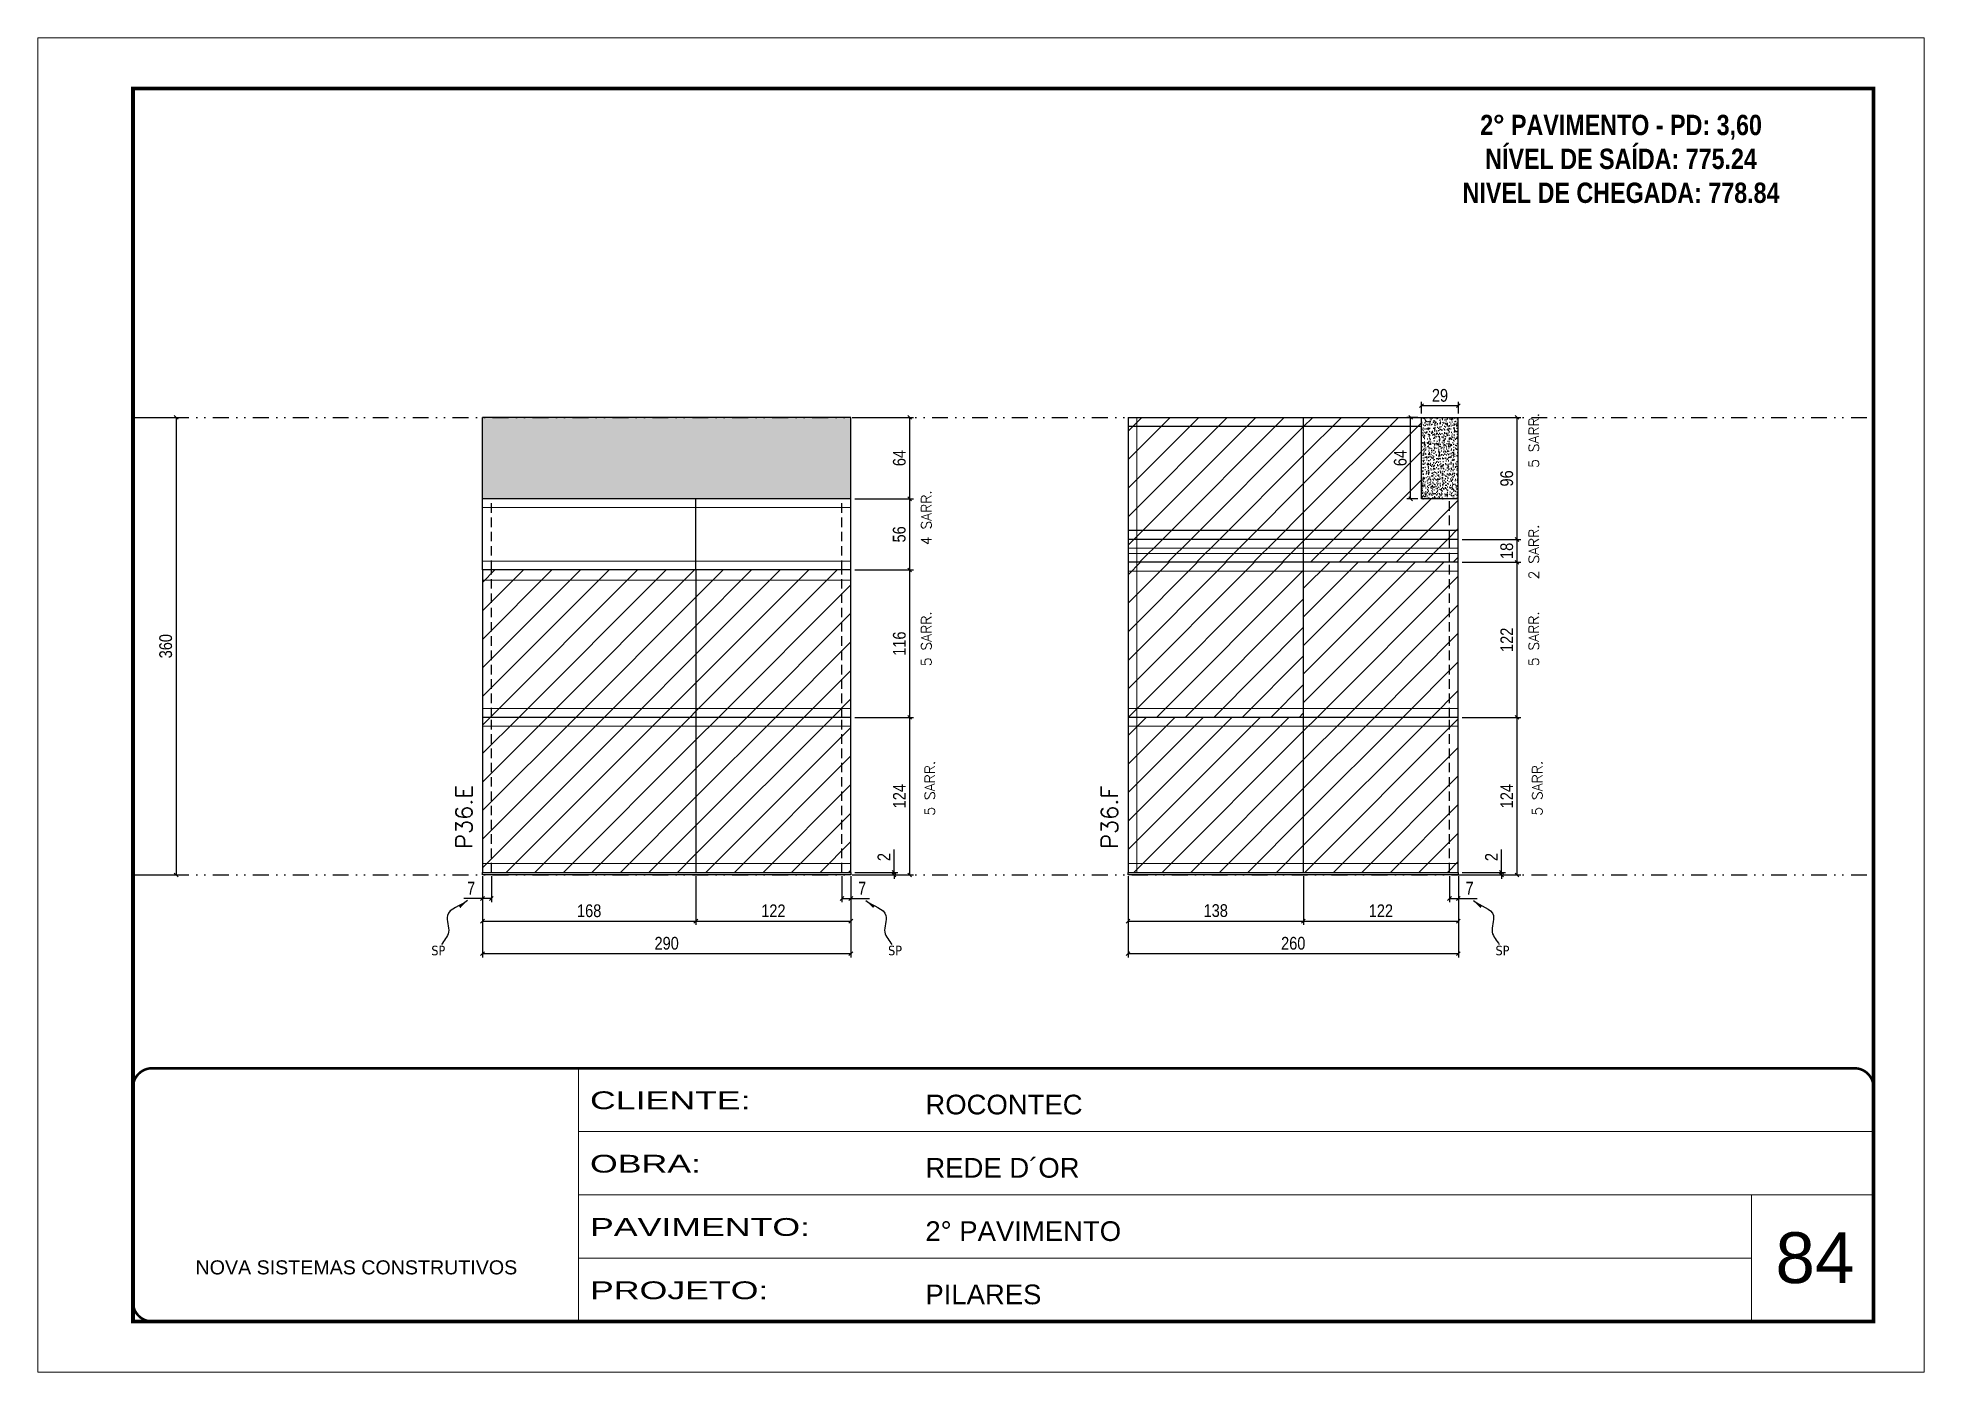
# Model space of a CAD drawing. Extents: x 2949 to 9203, y -16089 to 12527.
# Drawn here: x 7718 to 9203, y -11495 to -10445 of the extents above; entities that cross this region are included whole.
import ezdxf

# ---------------------------------------------------------------- set-up
doc = ezdxf.new("R2010")
doc.units = 0
for name, pattern in [('CONTINUO', [0]), ('DASHED', [0.75, 0.5, -0.25]), ('DIVIDE2', [0.625, 0.25, -0.125, 0, -0.125, 0, -0.125]), ('HIDDEN', [0.375, 0.25, -0.125])]:
    doc.linetypes.add(name, pattern=pattern)
for name, color, linetype, lineweight in [('CARIMBO', 255, 'Continuous', 9), ('Folhas', 255, 'Continuous', 9), ('Hachura', 251, 'Continuous', 9), ('Sarr 2.2x7', 40, 'Continuous', 9), ('SARRAFO DE PRESSAO', 251, 'DASHED', 9), ('Texto Seção', 7, 'Continuous', 15)]:
    doc.layers.add(name, color=color, linetype=linetype, lineweight=lineweight)
for name, color, linetype in [('COTA', 241, 'Continuous'), ('NOMENCLATURA', 7, 'Continuous'), ('Nível', 160, 'Continuous'), ('Painéis', 200, 'Continuous'), ('SARR_2.2x7', 40, 'Continuous'), ('Sarrafo de Pressão', 42, 'HIDDEN'), ('texto', 7, 'Continuous')]:
    doc.layers.add(name, color=color, linetype=linetype)
doc.styles.add('ARIAL', font='arial.ttf')
doc.styles.add('COTA TECNICA', font='techl___.ttf', dxfattribs={"height": 10})
doc.styles.add('COTA TECNICA-50', font='techl___.ttf', dxfattribs={"height": 10})
doc.styles.add('REGUA-120', font='ROMANS.shx', dxfattribs={"height": 15})
doc.styles.add('ROMANC', font='techb___.ttf', dxfattribs={"height": 2.5})
doc.styles.add('ROMANS', font='romans.shx')
doc.styles.get("Standard").update_dxf_attribs({"font": 'arial.ttf'})
doc.styles.add('Tecnologia', font='')
doc.styles.get('Tecnologia').set_extended_font_data('Forgotten Futurist')
doc.dimstyles.new('COTA PAINEL-50', dxfattribs={"dimtxt": 10, "dimasz": 3, "dimexe": 3, "dimexo": 3, "dimgap": 3, "dimtad": 1, "dimdec": 1, "dimzin": 12, "dimdsep": 46, "dimtxsty": 'COTA TECNICA-50', "dimblk1": 'OBLIQUE', "dimblk2": 'OBLIQUE', "dimsah": 1, "dimcen": 0.9, "dimclrd": 4, "dimclre": 4, "dimclrt": 240, "dimadec": 1, "dimazin": 3, "dimtfac": 1, "dimtdec": 1, "dimtmove": 0, "dimatfit": 3, "dimfxl": 1, "dimtolj": 1, "dimtzin": 12, "dimarcsym": 0})
doc.dimstyles.new('PAINEL', dxfattribs={"dimtxt": 10, "dimasz": 3, "dimexe": 3, "dimexo": 3, "dimgap": 3, "dimtad": 1, "dimdec": 1, "dimzin": 12, "dimdsep": 46, "dimtxsty": 'COTA TECNICA', "dimblk1": 'OBLIQUE', "dimblk2": 'OBLIQUE', "dimsah": 1, "dimcen": 0.9, "dimclrd": 4, "dimclre": 4, "dimclrt": 240, "dimadec": 1, "dimazin": 3, "dimtfac": 1, "dimtdec": 1, "dimtmove": 0, "dimatfit": 3, "dimfxl": 1, "dimtolj": 1, "dimtzin": 12, "dimarcsym": 0})
doc.dimstyles.get("Standard").update_dxf_attribs({"dimtxt": 0.18, "dimasz": 0.18, "dimexe": 0.18, "dimexo": 0.0625, "dimgap": 0.09, "dimtad": 0, "dimtih": 1, "dimtoh": 1, "dimdec": 4, "dimzin": 0, "dimdsep": 46, "dimtxsty": 'Standard', "dimcen": 0.09, "dimadec": 0, "dimazin": 0, "dimtfac": 1, "dimtdec": 4, "dimtofl": 0, "dimtmove": 0, "dimatfit": 3, "dimfxl": 1, "dimtolj": 1, "dimtzin": 0, "dimarcsym": 0})
pattern_1 = [(45, (-121303.467, -37644.947), (-11.2253202, 11.2253202), [])]

msp = doc.modelspace()

# ---------------------------------------------------------------- texts
at = {"layer": 'CARIMBO', "style": 'ARIAL'}
msp.add_text('84', height=40, dxfattribs=at).set_placement((9085.39, -11424.62))
at = {"layer": 'NOMENCLATURA', "color": 2, "insert": (8963.86, -10478.71), "char_height": 16, "attachment_point": 2, "style": 'ROMANC'}
msp.add_mtext_dynamic_manual_height_columns('\\P2° PAVIMENTO - PD: 3,60\\PNÍVEL DE SAÍDA: 775.24\\PNIVEL DE CHEGADA: 778.84', width=300.2766, gutter_width=1, heights=[0], dxfattribs=at)
at = {"layer": 'texto', "color": 0, "char_height": 7.5, "attachment_point": 5}
for insert in [(8032.84, -11162.98), (8392.39, -11162.98), (8870.54, -11162.98)]:
    msp.add_mtext('{\\fTahoma|b0|i0|c0|p34;\\C4;SP}', dxfattribs=dict(at, insert=insert))
at = {"layer": 'Texto Seção', "linetype": 'Continuous', "style": 'ROMANS'}
for s, p in [('5 SARR.', (8899.2, -10783.26)), ('4 SARR.', (8421.05, -10844.02)), ('2 SARR.', (8899.2, -10870.95)), ('5 SARR.', (8421.05, -10939.26)), ('5 SARR.', (8899.2, -10939.26)), ('5 SARR.', (8423.76, -11056.86)), ('5 SARR.', (8901.91, -11056.86))]:
    msp.add_text(s, height=8, rotation=90, dxfattribs=at).set_placement(p)
at = {"layer": 'Texto Seção', "char_height": 13, "width": 285.3299, "attachment_point": 7, "rotation": 90, "style": 'REGUA-120'}
for s, insert in [('P36.E', (8059.58, -11083.02)), ('P36.F', (8567.73, -11083.02))]:
    msp.add_mtext(s, dxfattribs=dict(at, insert=insert))

# ---------------------------------------------------------------- blocks, each defined once
blk = doc.blocks.new('9999999999')
at = {"color": 30, "linetype": 'CONTINUO'}
for p, q in [((98564.6, 34230.2), (98564.6, 34429.4)), ((98564.6, 34379.6), (99584, 34379.6)), ((98564.6, 34329.8), (99488, 34329.8)), ((99584, 34329.8), (99488, 34329.8)), ((99488, 34329.8), (99488, 34230.2)), ((98564.6, 34280), (99488, 34280))]:
    blk.add_line(p, q, dxfattribs=at)
at = {"color": 30, "linetype": 'CONTINUO', "const_width": 2}
blk.add_lwpolyline([(99584, 34230.2), (99584, 34414.4, 0.414214), (99569, 34429.4), (98229, 34429.4, 0.414214), (98214, 34414.4), (98214, 34245.2, 0.414214), (98229, 34230.2), (99584, 34230.2)], format="xyb", dxfattribs=at)
at = {"layer": 'Folhas'}
blk.add_lwpolyline([(98139, 34190.2), (99624, 34190.2), (99624, 35240.2), (98139, 35240.2)], close=True, dxfattribs=at)
at = {"layer": 'Folhas', "color": 30, "const_width": 3}
blk.add_lwpolyline([(98214, 34230.2), (99584, 34230.2), (99584, 35200.2), (98214, 35200.2)], close=True, dxfattribs=at)
at = {"color": 7, "linetype": 'Continuous', "ltscale": 5, "style": 'ARIAL'}
for s, height, p in [('ROCONTEC', 15.48, (98837.7, 34393.1)), ('REDE D´OR', 15.48, (98837.7, 34343.3)), ('2° PAVIMENTO', 15.483, (98837.7, 34293.5)), ('NOVA SISTEMAS CONSTRUTIVOS', 11.059, (98263.2, 34267.2)), ('PILARES', 15.48, (98837.7, 34243.7))]:
    blk.add_text(s, height=height, dxfattribs=at).set_placement(p)
at = {"layer": 'Folhas', "color": 7, "style": 'Tecnologia', "width": 1.5}
for s, p in [('CLIENTE:', (98573.7, 34397.2)), ('OBRA:', (98573.7, 34347.3)), ('PAVIMENTO:', (98573.7, 34297.5)), ('PROJETO:', (98573.7, 34247.7))]:
    blk.add_text(s, height=14, dxfattribs=at).set_placement(p)
blk = doc.blocks.new('_Oblique')
at = {"color": 0, "linetype": 'ByBlock', "lineweight": -2}
blk.add_line((-0.5, -0.5), (0.5, 0.5), dxfattribs=at)
blk = doc.blocks.new('*D2787')
at = {"layer": 'COTA', "color": 4, "linetype": 'ByBlock', "lineweight": -2, "transparency": 16777216}
for p, q in [((7795.5, -10743.5), (7829.5, -10743.5)), ((7826.5, -10743.5), (7826.5, -11103.5)), ((7795.5, -11103.5), (7829.5, -11103.5))]:
    blk.add_line(p, q, dxfattribs=at)
at = {"layer": 'Defpoints', "color": 0, "linetype": 'ByBlock', "transparency": 16777216}
for p in [(7792.5, -10743.5), (7792.5, -11103.5), (7826.5, -11103.5)]:
    blk.add_point(p, dxfattribs=at)
at = {"layer": 'COTA', "color": 4, "linetype": 'ByBlock', "lineweight": -2, "transparency": 16777216, "xscale": 3, "yscale": 3, "zscale": 3}
for p, rotation in [((7826.5, -10743.5), 90), ((7826.5, -11103.5), 270)]:
    blk.add_blockref('_Oblique', p, dxfattribs=dict(at, rotation=rotation))
at = {"layer": 'COTA', "color": 240, "linetype": 'ByBlock', "transparency": 16777216, "insert": (7818.3, -10923.5), "char_height": 10, "attachment_point": 5, "rotation": 90, "style": 'COTA TECNICA'}
blk.add_mtext('\\A1;360', dxfattribs=at)
blk = doc.blocks.new('*D2740')
at = {"layer": 'COTA', "color": 4, "lineweight": -2, "transparency": 16777216}
for p, q in [((8067.6, -11104.5), (8067.6, -11168.4)), ((8357.6, -11104.5), (8357.6, -11168.4)), ((8067.6, -11165.4), (8357.6, -11165.4))]:
    blk.add_line(p, q, dxfattribs=at)
at = {"layer": 'Defpoints', "color": 0, "transparency": 16777216}
for p in [(8067.6, -11101.5), (8357.6, -11101.5), (8357.6, -11165.4)]:
    blk.add_point(p, dxfattribs=at)
at = {"layer": 'COTA', "color": 4, "lineweight": -2, "transparency": 16777216, "xscale": 3, "yscale": 3, "zscale": 3, "rotation": 180}
blk.add_blockref('_Oblique', (8067.6, -11165.4), dxfattribs=at)
at = {"layer": 'COTA', "color": 4, "lineweight": -2, "transparency": 16777216, "xscale": 3, "yscale": 3, "zscale": 3}
blk.add_blockref('_Oblique', (8357.6, -11165.4), dxfattribs=at)
at = {"layer": 'COTA', "color": 240, "transparency": 16777216, "insert": (8212.6, -11157.3), "char_height": 10, "attachment_point": 5, "style": 'COTA TECNICA'}
blk.add_mtext('\\A1;290', dxfattribs=at)
blk = doc.blocks.new('*D2768')
at = {"layer": 'COTA', "color": 4, "lineweight": -2, "transparency": 16777216}
for p, q in [((8067.6, -11106.5), (8067.6, -11125)), ((8074.6, -11104.5), (8074.6, -11125)), ((8067.6, -11122), (8052.9, -11122)), ((8074.6, -11122), (8067.6, -11122))]:
    blk.add_line(p, q, dxfattribs=at)
at = {"layer": 'Defpoints', "color": 0, "transparency": 16777216}
for p in [(8067.6, -11103.5), (8074.6, -11101.5), (8067.6, -11122)]:
    blk.add_point(p, dxfattribs=at)
at = {"layer": 'COTA', "color": 4, "lineweight": -2, "transparency": 16777216, "xscale": 3, "yscale": 3, "zscale": 3, "rotation": 180}
blk.add_blockref('_Oblique', (8067.6, -11122), dxfattribs=at)
at = {"layer": 'COTA', "color": 4, "lineweight": -2, "transparency": 16777216, "xscale": 3, "yscale": 3, "zscale": 3}
blk.add_blockref('_Oblique', (8074.6, -11122), dxfattribs=at)
at = {"layer": 'COTA', "color": 240, "transparency": 16777216, "insert": (8058.7, -11113.9), "char_height": 10, "attachment_point": 5, "style": 'COTA TECNICA-50'}
blk.add_mtext('\\A1;7', dxfattribs=at)
blk = doc.blocks.new('*D2769')
at = {"layer": 'COTA', "color": 4, "lineweight": -2, "transparency": 16777216}
for p, q in [((8350.6, -11104.5), (8350.6, -11125)), ((8357.6, -11106.5), (8357.6, -11125)), ((8350.6, -11122), (8357.6, -11122)), ((8357.6, -11122), (8372.3, -11122))]:
    blk.add_line(p, q, dxfattribs=at)
at = {"layer": 'Defpoints', "color": 0, "transparency": 16777216}
for p in [(8350.6, -11101.5), (8357.6, -11103.5), (8357.6, -11122)]:
    blk.add_point(p, dxfattribs=at)
at = {"layer": 'COTA', "color": 4, "lineweight": -2, "transparency": 16777216, "xscale": 3, "yscale": 3, "zscale": 3, "rotation": 180}
blk.add_blockref('_Oblique', (8350.6, -11122), dxfattribs=at)
at = {"layer": 'COTA', "color": 4, "lineweight": -2, "transparency": 16777216, "xscale": 3, "yscale": 3, "zscale": 3}
blk.add_blockref('_Oblique', (8357.6, -11122), dxfattribs=at)
at = {"layer": 'COTA', "color": 240, "transparency": 16777216, "insert": (8366.5, -11113.9), "char_height": 10, "attachment_point": 5, "style": 'COTA TECNICA-50'}
blk.add_mtext('\\A1;7', dxfattribs=at)
blk = doc.blocks.new('*D2770')
at = {"layer": 'COTA', "color": 4, "lineweight": -2, "transparency": 16777216}
for p, q in [((8360.6, -10979.5), (8406.9, -10979.5)), ((8403.9, -11103.5), (8403.9, -10979.5)), ((8360.6, -11103.5), (8406.9, -11103.5))]:
    blk.add_line(p, q, dxfattribs=at)
at = {"layer": 'Defpoints', "color": 0, "transparency": 16777216}
for p in [(8357.6, -10979.5), (8403.9, -10979.5), (8357.6, -11103.5)]:
    blk.add_point(p, dxfattribs=at)
at = {"layer": 'COTA', "color": 4, "lineweight": -2, "transparency": 16777216, "xscale": 3, "yscale": 3, "zscale": 3}
for p, rotation in [((8403.9, -10979.5), 90), ((8403.9, -11103.5), 270)]:
    blk.add_blockref('_Oblique', p, dxfattribs=dict(at, rotation=rotation))
at = {"layer": 'COTA', "color": 240, "transparency": 16777216, "insert": (8395.8, -11041.5), "char_height": 10, "attachment_point": 5, "rotation": 90, "style": 'COTA TECNICA-50'}
blk.add_mtext('\\A1;124', dxfattribs=at)
blk = doc.blocks.new('*D2771')
at = {"layer": 'COTA', "color": 4, "lineweight": -2, "transparency": 16777216}
for p, q in [((8391.6, -11101.5), (8391.6, -11083.4)), ((8360.6, -11101.5), (8394.6, -11101.5)), ((8360.6, -11103.5), (8394.6, -11103.5)), ((8391.6, -11103.5), (8391.6, -11101.5)), ((8391.6, -11103.5), (8391.6, -11106.5))]:
    blk.add_line(p, q, dxfattribs=at)
at = {"layer": 'Defpoints', "color": 0, "transparency": 16777216}
for p in [(8357.6, -11101.5), (8357.6, -11103.5), (8391.6, -11103.5)]:
    blk.add_point(p, dxfattribs=at)
at = {"layer": 'COTA', "color": 4, "lineweight": -2, "transparency": 16777216, "xscale": 3, "yscale": 3, "zscale": 3}
for p, rotation in [((8391.6, -11101.5), 270), ((8391.6, -11103.5), 90)]:
    blk.add_blockref('_Oblique', p, dxfattribs=dict(at, rotation=rotation))
at = {"layer": 'COTA', "color": 240, "transparency": 16777216, "insert": (8383.6, -11089.4), "char_height": 10, "attachment_point": 5, "rotation": 90, "style": 'COTA TECNICA-50'}
blk.add_mtext('\\A1;2', dxfattribs=at)
blk = doc.blocks.new('*D2772')
at = {"layer": 'COTA', "color": 4, "linetype": 'ByBlock', "lineweight": -2, "transparency": 16777216}
for p, q in [((8360.6, -10863.5), (8406.9, -10863.5)), ((8403.9, -10979.5), (8403.9, -10863.5)), ((8360.6, -10979.5), (8406.9, -10979.5))]:
    blk.add_line(p, q, dxfattribs=at)
at = {"layer": 'Defpoints', "color": 0, "linetype": 'ByBlock', "transparency": 16777216}
for p in [(8357.6, -10863.5), (8403.9, -10863.5), (8357.6, -10979.5)]:
    blk.add_point(p, dxfattribs=at)
at = {"layer": 'COTA', "color": 4, "linetype": 'ByBlock', "lineweight": -2, "transparency": 16777216, "xscale": 3, "yscale": 3, "zscale": 3}
for p, rotation in [((8403.9, -10863.5), 90), ((8403.9, -10979.5), 270)]:
    blk.add_blockref('_Oblique', p, dxfattribs=dict(at, rotation=rotation))
at = {"layer": 'COTA', "color": 240, "linetype": 'ByBlock', "transparency": 16777216, "insert": (8395.8, -10921.5), "char_height": 10, "attachment_point": 5, "rotation": 90, "style": 'COTA TECNICA'}
blk.add_mtext('\\A1;116', dxfattribs=at)
blk = doc.blocks.new('*D2773')
at = {"layer": 'COTA', "color": 4, "linetype": 'ByBlock', "lineweight": -2, "transparency": 16777216}
for p, q in [((8067.6, -11104.5), (8067.6, -11142.8)), ((8235.6, -11104.5), (8235.6, -11142.8)), ((8067.6, -11139.8), (8235.6, -11139.8))]:
    blk.add_line(p, q, dxfattribs=at)
at = {"layer": 'Defpoints', "color": 0, "linetype": 'ByBlock', "transparency": 16777216}
for p in [(8067.6, -11101.5), (8235.6, -11101.5), (8235.6, -11139.8)]:
    blk.add_point(p, dxfattribs=at)
at = {"layer": 'COTA', "color": 4, "linetype": 'ByBlock', "lineweight": -2, "transparency": 16777216, "xscale": 3, "yscale": 3, "zscale": 3, "rotation": 180}
blk.add_blockref('_Oblique', (8067.6, -11139.8), dxfattribs=at)
at = {"layer": 'COTA', "color": 4, "linetype": 'ByBlock', "lineweight": -2, "transparency": 16777216, "xscale": 3, "yscale": 3, "zscale": 3}
blk.add_blockref('_Oblique', (8235.6, -11139.8), dxfattribs=at)
at = {"layer": 'COTA', "color": 240, "linetype": 'ByBlock', "transparency": 16777216, "insert": (8151.6, -11131.7), "char_height": 10, "attachment_point": 5, "style": 'COTA TECNICA'}
blk.add_mtext('\\A1;168', dxfattribs=at)
blk = doc.blocks.new('*D2821')
at = {"layer": 'COTA', "color": 4, "linetype": 'ByBlock', "lineweight": -2, "transparency": 16777216}
for p, q in [((8235.6, -11104.5), (8235.6, -11142.8)), ((8357.6, -11106.5), (8357.6, -11142.8)), ((8235.6, -11139.8), (8357.6, -11139.8))]:
    blk.add_line(p, q, dxfattribs=at)
at = {"layer": 'Defpoints', "color": 0, "linetype": 'ByBlock', "transparency": 16777216}
for p in [(8235.6, -11101.5), (8357.6, -11103.5), (8357.6, -11139.8)]:
    blk.add_point(p, dxfattribs=at)
at = {"layer": 'COTA', "color": 4, "linetype": 'ByBlock', "lineweight": -2, "transparency": 16777216, "xscale": 3, "yscale": 3, "zscale": 3, "rotation": 180}
blk.add_blockref('_Oblique', (8235.6, -11139.8), dxfattribs=at)
at = {"layer": 'COTA', "color": 4, "linetype": 'ByBlock', "lineweight": -2, "transparency": 16777216, "xscale": 3, "yscale": 3, "zscale": 3}
blk.add_blockref('_Oblique', (8357.6, -11139.8), dxfattribs=at)
at = {"layer": 'COTA', "color": 240, "linetype": 'ByBlock', "transparency": 16777216, "insert": (8296.6, -11131.7), "char_height": 10, "attachment_point": 5, "style": 'COTA TECNICA'}
blk.add_mtext('\\A1;122', dxfattribs=at)
blk = doc.blocks.new('*D2774')
at = {"layer": 'COTA', "color": 4, "lineweight": -2, "transparency": 16777216}
for p, q in [((8575.8, -11104.5), (8575.8, -11168.4)), ((8835.8, -11104.5), (8835.8, -11168.4)), ((8575.8, -11165.4), (8835.8, -11165.4))]:
    blk.add_line(p, q, dxfattribs=at)
at = {"layer": 'Defpoints', "color": 0, "transparency": 16777216}
for p in [(8575.8, -11101.5), (8835.8, -11101.5), (8835.8, -11165.4)]:
    blk.add_point(p, dxfattribs=at)
at = {"layer": 'COTA', "color": 4, "lineweight": -2, "transparency": 16777216, "xscale": 3, "yscale": 3, "zscale": 3, "rotation": 180}
blk.add_blockref('_Oblique', (8575.8, -11165.4), dxfattribs=at)
at = {"layer": 'COTA', "color": 4, "lineweight": -2, "transparency": 16777216, "xscale": 3, "yscale": 3, "zscale": 3}
blk.add_blockref('_Oblique', (8835.8, -11165.4), dxfattribs=at)
at = {"layer": 'COTA', "color": 240, "transparency": 16777216, "insert": (8705.8, -11157.3), "char_height": 10, "attachment_point": 5, "style": 'COTA TECNICA'}
blk.add_mtext('\\A1;260', dxfattribs=at)
blk = doc.blocks.new('*D2775')
at = {"layer": 'COTA', "color": 4, "lineweight": -2, "transparency": 16777216}
for p, q in [((8828.8, -11104.5), (8828.8, -11125)), ((8835.8, -11106.5), (8835.8, -11125)), ((8828.8, -11122), (8835.8, -11122)), ((8835.8, -11122), (8850.5, -11122))]:
    blk.add_line(p, q, dxfattribs=at)
at = {"layer": 'Defpoints', "color": 0, "transparency": 16777216}
for p in [(8828.8, -11101.5), (8835.8, -11103.5), (8835.8, -11122)]:
    blk.add_point(p, dxfattribs=at)
at = {"layer": 'COTA', "color": 4, "lineweight": -2, "transparency": 16777216, "xscale": 3, "yscale": 3, "zscale": 3, "rotation": 180}
blk.add_blockref('_Oblique', (8828.8, -11122), dxfattribs=at)
at = {"layer": 'COTA', "color": 4, "lineweight": -2, "transparency": 16777216, "xscale": 3, "yscale": 3, "zscale": 3}
blk.add_blockref('_Oblique', (8835.8, -11122), dxfattribs=at)
at = {"layer": 'COTA', "color": 240, "transparency": 16777216, "insert": (8844.6, -11113.9), "char_height": 10, "attachment_point": 5, "style": 'COTA TECNICA-50'}
blk.add_mtext('\\A1;7', dxfattribs=at)
blk = doc.blocks.new('*D2776')
at = {"layer": 'COTA', "color": 4, "lineweight": -2, "transparency": 16777216}
for p, q in [((8838.8, -10979.5), (8885, -10979.5)), ((8882, -11103.5), (8882, -10979.5)), ((8838.8, -11103.5), (8885, -11103.5))]:
    blk.add_line(p, q, dxfattribs=at)
at = {"layer": 'Defpoints', "color": 0, "transparency": 16777216}
for p in [(8835.8, -10979.5), (8882, -10979.5), (8835.8, -11103.5)]:
    blk.add_point(p, dxfattribs=at)
at = {"layer": 'COTA', "color": 4, "lineweight": -2, "transparency": 16777216, "xscale": 3, "yscale": 3, "zscale": 3}
for p, rotation in [((8882, -10979.5), 90), ((8882, -11103.5), 270)]:
    blk.add_blockref('_Oblique', p, dxfattribs=dict(at, rotation=rotation))
at = {"layer": 'COTA', "color": 240, "transparency": 16777216, "insert": (8873.9, -11041.5), "char_height": 10, "attachment_point": 5, "rotation": 90, "style": 'COTA TECNICA-50'}
blk.add_mtext('\\A1;124', dxfattribs=at)
blk = doc.blocks.new('*D2777')
at = {"layer": 'COTA', "color": 4, "lineweight": -2, "transparency": 16777216}
for p, q in [((8869.8, -11101.5), (8869.8, -11083.4)), ((8838.8, -11101.5), (8872.8, -11101.5)), ((8838.8, -11103.5), (8872.8, -11103.5)), ((8869.8, -11103.5), (8869.8, -11101.5)), ((8869.8, -11103.5), (8869.8, -11106.5))]:
    blk.add_line(p, q, dxfattribs=at)
at = {"layer": 'Defpoints', "color": 0, "transparency": 16777216}
for p in [(8835.8, -11101.5), (8835.8, -11103.5), (8869.8, -11103.5)]:
    blk.add_point(p, dxfattribs=at)
at = {"layer": 'COTA', "color": 4, "lineweight": -2, "transparency": 16777216, "xscale": 3, "yscale": 3, "zscale": 3}
for p, rotation in [((8869.8, -11101.5), 270), ((8869.8, -11103.5), 90)]:
    blk.add_blockref('_Oblique', p, dxfattribs=dict(at, rotation=rotation))
at = {"layer": 'COTA', "color": 240, "transparency": 16777216, "insert": (8861.8, -11089.4), "char_height": 10, "attachment_point": 5, "rotation": 90, "style": 'COTA TECNICA-50'}
blk.add_mtext('\\A1;2', dxfattribs=at)
blk = doc.blocks.new('*D2778')
at = {"layer": 'COTA', "color": 4, "linetype": 'ByBlock', "lineweight": -2, "transparency": 16777216}
for p, q in [((8838.8, -10857.5), (8885, -10857.5)), ((8882, -10979.5), (8882, -10857.5)), ((8838.8, -10979.5), (8885, -10979.5))]:
    blk.add_line(p, q, dxfattribs=at)
at = {"layer": 'Defpoints', "color": 0, "linetype": 'ByBlock', "transparency": 16777216}
for p in [(8835.8, -10857.5), (8882, -10857.5), (8835.8, -10979.5)]:
    blk.add_point(p, dxfattribs=at)
at = {"layer": 'COTA', "color": 4, "linetype": 'ByBlock', "lineweight": -2, "transparency": 16777216, "xscale": 3, "yscale": 3, "zscale": 3}
for p, rotation in [((8882, -10857.5), 90), ((8882, -10979.5), 270)]:
    blk.add_blockref('_Oblique', p, dxfattribs=dict(at, rotation=rotation))
at = {"layer": 'COTA', "color": 240, "linetype": 'ByBlock', "transparency": 16777216, "insert": (8873.9, -10918.5), "char_height": 10, "attachment_point": 5, "rotation": 90, "style": 'COTA TECNICA'}
blk.add_mtext('\\A1;122', dxfattribs=at)
blk = doc.blocks.new('*D2822')
at = {"layer": 'COTA', "color": 4, "linetype": 'ByBlock', "lineweight": -2, "transparency": 16777216}
for p, q in [((8575.8, -11104.5), (8575.8, -11142.8)), ((8713.8, -11104.5), (8713.8, -11142.8)), ((8575.8, -11139.8), (8713.8, -11139.8))]:
    blk.add_line(p, q, dxfattribs=at)
at = {"layer": 'Defpoints', "color": 0, "linetype": 'ByBlock', "transparency": 16777216}
for p in [(8575.8, -11101.5), (8713.8, -11101.5), (8713.8, -11139.8)]:
    blk.add_point(p, dxfattribs=at)
at = {"layer": 'COTA', "color": 4, "linetype": 'ByBlock', "lineweight": -2, "transparency": 16777216, "xscale": 3, "yscale": 3, "zscale": 3, "rotation": 180}
blk.add_blockref('_Oblique', (8575.8, -11139.8), dxfattribs=at)
at = {"layer": 'COTA', "color": 4, "linetype": 'ByBlock', "lineweight": -2, "transparency": 16777216, "xscale": 3, "yscale": 3, "zscale": 3}
blk.add_blockref('_Oblique', (8713.8, -11139.8), dxfattribs=at)
at = {"layer": 'COTA', "color": 240, "linetype": 'ByBlock', "transparency": 16777216, "insert": (8644.8, -11131.6), "char_height": 10, "attachment_point": 5, "style": 'COTA TECNICA'}
blk.add_mtext('\\A1;138', dxfattribs=at)
blk = doc.blocks.new('*D2823')
at = {"layer": 'COTA', "color": 4, "linetype": 'ByBlock', "lineweight": -2, "transparency": 16777216}
for p, q in [((8713.8, -11104.5), (8713.8, -11142.8)), ((8835.8, -11106.5), (8835.8, -11142.8)), ((8713.8, -11139.8), (8835.8, -11139.8))]:
    blk.add_line(p, q, dxfattribs=at)
at = {"layer": 'Defpoints', "color": 0, "linetype": 'ByBlock', "transparency": 16777216}
for p in [(8713.8, -11101.5), (8835.8, -11103.5), (8835.8, -11139.8)]:
    blk.add_point(p, dxfattribs=at)
at = {"layer": 'COTA', "color": 4, "linetype": 'ByBlock', "lineweight": -2, "transparency": 16777216, "xscale": 3, "yscale": 3, "zscale": 3, "rotation": 180}
blk.add_blockref('_Oblique', (8713.8, -11139.8), dxfattribs=at)
at = {"layer": 'COTA', "color": 4, "linetype": 'ByBlock', "lineweight": -2, "transparency": 16777216, "xscale": 3, "yscale": 3, "zscale": 3}
blk.add_blockref('_Oblique', (8835.8, -11139.8), dxfattribs=at)
at = {"layer": 'COTA', "color": 240, "linetype": 'ByBlock', "transparency": 16777216, "insert": (8774.8, -11131.7), "char_height": 10, "attachment_point": 5, "style": 'COTA TECNICA'}
blk.add_mtext('\\A1;122', dxfattribs=at)
blk = doc.blocks.new('*D2826')
at = {"layer": 'COTA', "color": 4, "linetype": 'ByBlock', "lineweight": -2, "transparency": 16777216}
for p, q in [((8838.8, -10743.5), (8885, -10743.5)), ((8882, -10839.5), (8882, -10743.5)), ((8838.8, -10839.5), (8885, -10839.5))]:
    blk.add_line(p, q, dxfattribs=at)
at = {"layer": 'Defpoints', "color": 0, "linetype": 'ByBlock', "transparency": 16777216}
for p in [(8835.8, -10743.5), (8882, -10743.5), (8835.8, -10839.5)]:
    blk.add_point(p, dxfattribs=at)
at = {"layer": 'COTA', "color": 4, "linetype": 'ByBlock', "lineweight": -2, "transparency": 16777216, "xscale": 3, "yscale": 3, "zscale": 3}
for p, rotation in [((8882, -10743.5), 90), ((8882, -10839.5), 270)]:
    blk.add_blockref('_Oblique', p, dxfattribs=dict(at, rotation=rotation))
at = {"layer": 'COTA', "color": 240, "linetype": 'ByBlock', "transparency": 16777216, "insert": (8873.9, -10791.5), "char_height": 10, "attachment_point": 5, "rotation": 90, "style": 'COTA TECNICA'}
blk.add_mtext('\\A1;96', dxfattribs=at)
blk = doc.blocks.new('*D2827')
at = {"layer": 'COTA', "color": 4, "linetype": 'ByBlock', "lineweight": -2, "transparency": 16777216}
for p, q in [((8803.8, -10743.5), (8795.2, -10743.5)), ((8798.2, -10807.5), (8798.2, -10743.5)), ((8803.8, -10807.5), (8795.2, -10807.5))]:
    blk.add_line(p, q, dxfattribs=at)
at = {"layer": 'Defpoints', "color": 0, "linetype": 'ByBlock', "transparency": 16777216}
for p in [(8798.2, -10743.5), (8806.8, -10743.5), (8806.8, -10807.5)]:
    blk.add_point(p, dxfattribs=at)
at = {"layer": 'COTA', "color": 4, "linetype": 'ByBlock', "lineweight": -2, "transparency": 16777216, "xscale": 3, "yscale": 3, "zscale": 3}
for p, rotation in [((8798.2, -10743.5), 90), ((8798.2, -10807.5), 270)]:
    blk.add_blockref('_Oblique', p, dxfattribs=dict(at, rotation=rotation))
at = {"layer": 'COTA', "color": 240, "linetype": 'ByBlock', "transparency": 16777216, "insert": (8790.1, -10775.5), "char_height": 10, "attachment_point": 5, "rotation": 90, "style": 'COTA TECNICA'}
blk.add_mtext('\\A1;64', dxfattribs=at)
blk = doc.blocks.new('*D2828')
at = {"layer": 'COTA', "color": 4, "linetype": 'ByBlock', "lineweight": -2, "transparency": 16777216}
for p, q in [((8806.8, -10740.5), (8806.8, -10731.3)), ((8835.8, -10734.3), (8806.8, -10734.3)), ((8835.8, -10740.5), (8835.8, -10731.3))]:
    blk.add_line(p, q, dxfattribs=at)
at = {"layer": 'Defpoints', "color": 0, "linetype": 'ByBlock', "transparency": 16777216}
for p in [(8806.8, -10734.3), (8806.8, -10743.5), (8835.8, -10743.5)]:
    blk.add_point(p, dxfattribs=at)
at = {"layer": 'COTA', "color": 4, "linetype": 'ByBlock', "lineweight": -2, "transparency": 16777216, "xscale": 3, "yscale": 3, "zscale": 3, "rotation": 180}
blk.add_blockref('_Oblique', (8806.8, -10734.3), dxfattribs=at)
at = {"layer": 'COTA', "color": 4, "linetype": 'ByBlock', "lineweight": -2, "transparency": 16777216, "xscale": 3, "yscale": 3, "zscale": 3}
blk.add_blockref('_Oblique', (8835.8, -10734.3), dxfattribs=at)
at = {"layer": 'COTA', "color": 240, "linetype": 'ByBlock', "transparency": 16777216, "insert": (8821.3, -10726.2), "char_height": 10, "attachment_point": 5, "style": 'COTA TECNICA'}
blk.add_mtext('\\A1;29', dxfattribs=at)
blk = doc.blocks.new('*D2831')
at = {"layer": 'COTA', "color": 4, "lineweight": -2, "transparency": 16777216}
for p, q in [((8360.6, -10807.5), (8406.9, -10807.5)), ((8403.9, -10863.5), (8403.9, -10807.5)), ((8360.6, -10863.5), (8406.9, -10863.5))]:
    blk.add_line(p, q, dxfattribs=at)
at = {"layer": 'Defpoints', "color": 0, "transparency": 16777216}
for p in [(8357.6, -10807.5), (8403.9, -10807.5), (8357.6, -10863.5)]:
    blk.add_point(p, dxfattribs=at)
at = {"layer": 'COTA', "color": 4, "lineweight": -2, "transparency": 16777216, "xscale": 3, "yscale": 3, "zscale": 3}
for p, rotation in [((8403.9, -10807.5), 90), ((8403.9, -10863.5), 270)]:
    blk.add_blockref('_Oblique', p, dxfattribs=dict(at, rotation=rotation))
at = {"layer": 'COTA', "color": 240, "transparency": 16777216, "insert": (8395.7, -10835.5), "char_height": 10, "attachment_point": 5, "rotation": 90, "style": 'COTA TECNICA'}
blk.add_mtext('\\A1;56', dxfattribs=at)
blk = doc.blocks.new('*D2832')
at = {"layer": 'COTA', "color": 4, "lineweight": -2, "transparency": 16777216}
for p, q in [((8360.6, -10743.5), (8406.9, -10743.5)), ((8403.9, -10807.5), (8403.9, -10743.5)), ((8360.6, -10807.5), (8406.9, -10807.5))]:
    blk.add_line(p, q, dxfattribs=at)
at = {"layer": 'Defpoints', "color": 0, "transparency": 16777216}
for p in [(8357.6, -10743.5), (8403.9, -10743.5), (8357.6, -10807.5)]:
    blk.add_point(p, dxfattribs=at)
at = {"layer": 'COTA', "color": 4, "lineweight": -2, "transparency": 16777216, "xscale": 3, "yscale": 3, "zscale": 3}
for p, rotation in [((8403.9, -10743.5), 90), ((8403.9, -10807.5), 270)]:
    blk.add_blockref('_Oblique', p, dxfattribs=dict(at, rotation=rotation))
at = {"layer": 'COTA', "color": 240, "transparency": 16777216, "insert": (8395.8, -10775.5), "char_height": 10, "attachment_point": 5, "rotation": 90, "style": 'COTA TECNICA'}
blk.add_mtext('\\A1;64', dxfattribs=at)
blk = doc.blocks.new('*D2829')
at = {"layer": 'COTA', "color": 4, "lineweight": -2, "transparency": 16777216}
for p, q in [((8838.8, -10839.5), (8885, -10839.5)), ((8882, -10857.5), (8882, -10839.5)), ((8838.8, -10857.5), (8885, -10857.5))]:
    blk.add_line(p, q, dxfattribs=at)
at = {"layer": 'Defpoints', "color": 0, "transparency": 16777216}
for p in [(8835.8, -10839.5), (8882, -10839.5), (8835.8, -10857.5)]:
    blk.add_point(p, dxfattribs=at)
at = {"layer": 'COTA', "color": 4, "lineweight": -2, "transparency": 16777216, "xscale": 3, "yscale": 3, "zscale": 3}
for p, rotation in [((8882, -10839.5), 90), ((8882, -10857.5), 270)]:
    blk.add_blockref('_Oblique', p, dxfattribs=dict(at, rotation=rotation))
at = {"layer": 'COTA', "color": 240, "transparency": 16777216, "insert": (8873.9, -10848.5), "char_height": 10, "attachment_point": 5, "rotation": 90, "style": 'COTA TECNICA'}
blk.add_mtext('\\A1;18', dxfattribs=at)

# ---------------------------------------------------------------- dimensions: what is measured, and where the dimension line sits
at = {"layer": 'COTA', "linetype": 'ByBlock'}
for base, p1, p2, picture, middle in [((8806.76, -10734.26), (8835.76, -10743.48), (8806.76, -10743.48), '*D2828', (8821.26, -10726.17)), ((8235.61, -11139.79), (8067.61, -11101.48), (8235.61, -11101.48), '*D2773', (8151.61, -11131.67)), ((8713.76, -11139.79), (8575.76, -11101.48), (8713.76, -11101.48), '*D2822', (8644.76, -11131.55))]:
    dim = msp.add_linear_dim(base=base, p1=p1, p2=p2, dimstyle='PAINEL', dxfattribs=at)
    dim.commit()
    dim.dimension.update_dxf_attribs({"geometry": picture, "text_midpoint": middle})
for base, p1, p2, picture, middle in [((7826.53, -11103.48), (7792.53, -10743.48), (7792.53, -11103.48), '*D2787', (7818.31, -10923.48)), ((8798.19, -10743.48), (8806.76, -10807.48), (8806.76, -10743.48), '*D2827', (8790.08, -10775.48)), ((8882, -10743.48), (8835.76, -10839.48), (8835.76, -10743.48), '*D2826', (8873.87, -10791.48)), ((8403.85, -10863.48), (8357.61, -10979.48), (8357.61, -10863.48), '*D2772', (8395.75, -10921.48)), ((8882, -10857.48), (8835.76, -10979.48), (8835.76, -10857.48), '*D2778', (8873.94, -10918.48))]:
    dim = msp.add_linear_dim(base=base, p1=p1, p2=p2, angle=90, dimstyle='PAINEL', dxfattribs=at)
    dim.commit()
    dim.dimension.update_dxf_attribs({"geometry": picture, "text_midpoint": middle})
at = {"layer": 'COTA'}
for base, p1, p2, angle, dimstyle, picture, middle in [((8403.85, -10743.48), (8357.61, -10807.48), (8357.61, -10743.48), 90, 'PAINEL', '*D2832', (8395.75, -10775.48)), ((8403.85, -10807.48), (8357.61, -10863.48), (8357.61, -10807.48), 90, 'PAINEL', '*D2831', (8395.74, -10835.48)), ((8882, -10839.48), (8835.76, -10857.48), (8835.76, -10839.48), 90, 'PAINEL', '*D2829', (8873.91, -10848.48)), ((8403.85, -10979.48), (8357.61, -11103.48), (8357.61, -10979.48), 90, 'COTA PAINEL-50', '*D2770', (8395.78, -11041.48)), ((8882, -10979.48), (8835.76, -11103.48), (8835.76, -10979.48), 90, 'COTA PAINEL-50', '*D2776', (8873.93, -11041.48)), ((8067.61, -11121.99), (8074.61, -11101.48), (8067.61, -11103.48), 180, 'COTA PAINEL-50', '*D2768', (8058.75, -11113.92))]:
    dim = msp.add_linear_dim(base=base, p1=p1, p2=p2, angle=angle, dimstyle=dimstyle, dxfattribs=at)
    dim.commit()
    dim.dimension.update_dxf_attribs({"geometry": picture, "text_midpoint": middle})
for base, p1, p2, picture, middle in [((8391.62, -11103.48), (8357.61, -11101.48), (8357.61, -11103.48), '*D2771', (8391.62, -11089.43)), ((8869.77, -11103.48), (8835.76, -11101.48), (8835.76, -11103.48), '*D2777', (8869.77, -11089.43))]:
    dim = msp.add_linear_dim(base=base, p1=p1, p2=p2, angle=90, dimstyle='COTA PAINEL-50', dxfattribs=at)
    dim.commit()
    dim.dimension.update_dxf_attribs({"geometry": picture, "text_midpoint": middle, "dimtype": 160})
for base, p1, p2, picture, middle in [((8357.61, -11165.44), (8067.61, -11101.48), (8357.61, -11101.48), '*D2740', (8212.61, -11157.31)), ((8835.76, -11165.44), (8575.76, -11101.48), (8835.76, -11101.48), '*D2774', (8705.76, -11157.34))]:
    dim = msp.add_linear_dim(base=base, p1=p1, p2=p2, dimstyle='PAINEL', override={"dimarcsym": 2}, dxfattribs=at)
    dim.commit()
    dim.dimension.update_dxf_attribs({"geometry": picture, "text_midpoint": middle})
at = {"layer": 'COTA', "linetype": 'ByBlock'}
for base, p1, p2, picture, middle in [((8357.61, -11139.79), (8235.61, -11101.48), (8357.61, -11103.48), '*D2821', (8296.61, -11131.74)), ((8835.76, -11139.79), (8713.76, -11101.48), (8835.76, -11103.48), '*D2823', (8774.76, -11131.74))]:
    dim = msp.add_linear_dim(base=base, p1=p1, p2=p2, dimstyle='PAINEL', override={"dimtmove": 1}, dxfattribs=at)
    dim.commit()
    dim.dimension.update_dxf_attribs({"geometry": picture, "text_midpoint": middle})
at = {"layer": 'COTA'}
for base, p1, p2, picture, middle in [((8357.61, -11121.99), (8350.61, -11101.48), (8357.61, -11103.48), '*D2769', (8366.48, -11113.92)), ((8835.76, -11121.99), (8828.76, -11101.48), (8835.76, -11103.48), '*D2775', (8844.63, -11113.92))]:
    dim = msp.add_linear_dim(base=base, p1=p1, p2=p2, dimstyle='COTA PAINEL-50', dxfattribs=at)
    dim.commit()
    dim.dimension.update_dxf_attribs({"geometry": picture, "text_midpoint": middle})

# ---------------------------------------------------------------- hatches: boundary and pattern name
at = {"layer": 'COTA', "linetype": 'ByBlock'}
h = msp.add_hatch(dxfattribs=at)
h.set_pattern_fill('AR-CONC', color=256, scale=0.03)
h.set_pattern_definition([(50, (0, -31), (5.46554, -0.4781726), [0.5715, -6.2865]), (355, (0, -31), (-1.0573026, 5.7317054), [0.4572, -5.0292175]), (100.451445, (0.4555, -31.04), (4.4082374, 5.2535326), [0.4857003, -5.3427073]), (46.1842, (0, -29.476), (8.1323712, -1.26127), [0.85725, -9.42975]), (96.63556, (0.678, -29.581), (7.122124, 7.4227837), [0.7285507, -8.014068]), (351.18415, (0, -29.476), (7.122124, 7.4227837), [0.685799, -7.543792]), (21, (0.762, -29.857), (4.5484317, -3.067956), [0.5715, -6.2865]), (326, (0.762, -29.857), (1.8540609, 5.525639), [0.4572, -5.0292]), (71.451445, (1.141, -30.1127), (6.4024926, 2.457683), [0.4857003, -5.3426981]), (37.5, (0, -31), (0.0926581, 2.53665117), [0, -4.96824, 0, -5.1054, 0, -5.04825]), (7.5, (0, -31), (2.0045899, 3.00541724), [0, -2.91084, 0, -4.85394, 0, -1.92405]), (327.5, (-1.6993, -31), (4.06771786, -0.17186232), [0, -1.905, 0, -5.9436, 0, -7.8867]), (317.5, (-2.4613, -31), (4.4438754, 0.7627947), [0, -2.4765, 0, -3.94716, 0, -5.6007])])
h.paths.add_polyline_path([(8323.61, -10807.48), (8357.61, -10807.48), (8357.61, -10743.48), (8067.61, -10743.48), (8067.61, -10807.48)])
h = msp.add_hatch(dxfattribs=at)
h.set_pattern_fill('AR-CONC', color=256, scale=0.03)
h.set_pattern_definition([(50, (-121303.4665, -37630.947), (5.46554007, -0.47817257), [0.5715, -6.2865]), (355, (-121303.4665, -37630.947), (-1.05730264, 5.73170536), [0.4572, -5.02921753]), (100.4514447, (-121303.011, -37630.987), (4.40823741, 5.25353256), [0.48570026, -5.34270734]), (46.1842, (-121303.4665, -37629.423), (8.13237123, -1.26126984), [0.85725, -9.42975]), (96.6355576, (-121302.789, -37629.528), (7.122124, 7.42278374), [0.7285507, -8.01406824]), (351.184151, (-121303.4665, -37629.423), (7.122124, 7.42278374), [0.685799, -7.54379196]), (21, (-121302.7045, -37629.804), (4.54843174, -3.06795595), [0.5715, -6.2865]), (326, (-121302.7045, -37629.804), (1.85406085, 5.52563898), [0.4572, -5.0292]), (71.451445, (-121302.3255, -37630.0596), (6.40249258, 2.45768307), [0.48570026, -5.34269813]), (37.5, (-121303.4665, -37630.947), (0.092658098, 2.536651166), [0, -4.96824, 0, -5.1054, 0, -5.04825]), (7.5, (-121303.4665, -37630.947), (2.004589875, 3.005417245), [0, -2.91084, 0, -4.85394, 0, -1.92405]), (327.5, (-121305.1658, -37630.947), (4.067717855, -0.17186232), [0, -1.905, 0, -5.9436, 0, -7.8867]), (317.5, (-121305.9278, -37630.947), (4.44387544, 0.76279473), [0, -2.4765, 0, -3.94716, 0, -5.6007])])
h.paths.add_polyline_path([(8835.76, -10743.48), (8806.76, -10743.48), (8806.76, -10807.48), (8835.76, -10807.48)])
at = {"layer": 'Hachura'}
h = msp.add_hatch(dxfattribs=at)
h.set_pattern_fill('ANSI31', color=256, scale=5)
h.paths.add_polyline_path([(8713.76, -10743.48), (8575.76, -10743.48), (8575.76, -10839.48), (8713.76, -10839.48)])
h = msp.add_hatch(dxfattribs=at)
h.set_pattern_fill('ANSI31', color=256, scale=5)
h.paths.add_polyline_path([(8713.76, -10839.48), (8835.76, -10839.48), (8835.76, -10807.48), (8806.76, -10807.48), (8806.76, -10743.48), (8713.76, -10743.48)])
h = msp.add_hatch(dxfattribs=at)
h.set_pattern_fill('ANSI31', color=256, scale=5)
h.paths.add_polyline_path([(8713.76, -10839.48), (8575.76, -10839.48), (8575.76, -10857.48), (8713.76, -10857.48)])
h = msp.add_hatch(dxfattribs=at)
h.set_pattern_fill('ANSI31', color=256, scale=5)
h.paths.add_polyline_path([(8835.76, -10839.48), (8713.76, -10839.48), (8713.76, -10857.48), (8835.76, -10857.48)])
at = {"layer": 'Hachura', "linetype": 'ByBlock'}
h = msp.add_hatch(dxfattribs=at)
h.set_pattern_fill('ANSI31', color=256, scale=5)
h.set_pattern_definition(pattern_1)
h.paths.add_polyline_path([(8067.61, -10863.48), (8067.61, -10979.48), (8235.61, -10979.48), (8235.61, -10863.48)])
h = msp.add_hatch(dxfattribs=at)
h.set_pattern_fill('ANSI31', color=256, scale=5)
h.set_pattern_definition(pattern_1)
h.paths.add_polyline_path([(8235.61, -10979.48), (8357.61, -10979.48), (8357.61, -10863.48), (8235.61, -10863.48)])
h = msp.add_hatch(dxfattribs=at)
h.set_pattern_fill('ANSI31', color=256, scale=5)
h.set_pattern_definition([(45, (846.75, -6270.92), (-11.22532, 11.22532), [])])
h.paths.add_polyline_path([(8713.76, -10857.48), (8575.76, -10857.48), (8575.76, -10979.48), (8713.76, -10979.48)])
h = msp.add_hatch(dxfattribs=at)
h.set_pattern_fill('ANSI31', color=256, scale=5)
h.set_pattern_definition(pattern_1)
h.paths.add_polyline_path([(8835.76, -10857.48), (8713.76, -10857.48), (8713.76, -10979.48), (8835.76, -10979.48)])
h = msp.add_hatch(dxfattribs=at)
h.set_pattern_fill('ANSI31', color=256, scale=5)
h.set_pattern_definition(pattern_1)
h.paths.add_polyline_path([(8067.61, -10979.48), (8067.61, -11101.48), (8235.61, -11101.48), (8235.61, -10979.48)])
h = msp.add_hatch(dxfattribs=at)
h.set_pattern_fill('ANSI31', color=256, scale=5)
h.set_pattern_definition(pattern_1)
h.paths.add_polyline_path([(8235.61, -10979.48), (8235.61, -11101.48), (8357.61, -11101.48), (8357.61, -10979.48)])
h = msp.add_hatch(dxfattribs=at)
h.set_pattern_fill('ANSI31', color=256, scale=5)
h.set_pattern_definition(pattern_1)
h.paths.add_polyline_path([(8575.76, -10979.48), (8575.76, -11101.48), (8713.76, -11101.48), (8713.76, -10979.48)])
h = msp.add_hatch(dxfattribs=at)
h.set_pattern_fill('ANSI31', color=256, scale=5)
h.set_pattern_definition(pattern_1)
h.paths.add_polyline_path([(8713.76, -10979.48), (8713.76, -11101.48), (8835.76, -11101.48), (8835.76, -10979.48)])

# ---------------------------------------------------------------- linework, layer by layer
at = {"layer": 'COTA', "linetype": 'ByBlock'}
for p, q in [((8067.61, -10807.48), (8067.61, -10743.48)), ((8357.61, -10743.48), (8067.61, -10743.48)), ((8357.61, -10807.48), (8357.61, -10743.48)), ((8806.76, -10743.48), (8835.76, -10743.48)), ((8835.76, -10807.48), (8835.76, -10743.48))]:
    msp.add_line(p, q, dxfattribs=at)
at = {"layer": 'Nível', "color": 4, "linetype": 'DIVIDE2', "ltscale": 50}
for p, q in [((7792.53, -10743.48), (9162.53, -10743.48)), ((7792.53, -11103.48), (9162.53, -11103.48))]:
    msp.add_line(p, q, dxfattribs=at)
at = {"layer": 'Painéis'}
for p, q in [((8575.76, -10743.48), (8575.76, -10839.48)), ((8575.76, -10743.48), (8806.76, -10743.48)), ((8713.76, -10743.48), (8713.76, -11101.48)), ((8806.76, -10807.48), (8806.76, -10743.48)), ((8067.61, -10863.48), (8067.61, -10807.48)), ((8323.61, -10807.48), (8067.61, -10807.48)), ((8235.61, -10863.48), (8235.61, -10807.48)), ((8357.61, -10807.48), (8323.61, -10807.48)), ((8323.61, -10807.48), (8323.61, -10807.48)), ((8357.61, -10863.48), (8357.61, -10807.48)), ((8835.76, -10807.48), (8806.76, -10807.48)), ((8835.76, -10839.48), (8835.76, -10807.48)), ((8835.76, -10807.48), (8835.76, -10807.48)), ((8575.76, -10838.48), (8575.76, -10838.48)), ((8835.76, -10839.48), (8575.76, -10839.48)), ((8575.76, -10839.48), (8575.76, -10857.48)), ((8835.76, -10857.48), (8835.76, -10839.48)), ((8357.61, -10863.48), (8067.61, -10863.48)), ((8357.61, -10863.48), (8067.61, -10863.48)), ((8067.61, -10863.48), (8067.61, -11101.48)), ((8235.61, -10863.48), (8235.61, -11101.48)), ((8357.61, -11101.48), (8357.61, -10863.48)), ((8575.76, -10857.48), (8575.76, -11101.48)), ((8835.76, -10857.48), (8575.76, -10857.48)), ((8835.76, -11101.48), (8835.76, -10857.48)), ((8357.61, -10979.48), (8067.61, -10979.48)), ((8835.76, -10979.48), (8575.76, -10979.48)), ((8067.61, -11101.48), (8357.61, -11101.48)), ((8575.76, -11101.48), (8835.76, -11101.48))]:
    msp.add_line(p, q, dxfattribs=at)
for points in [[(8067.61, -11101.48), (8357.61, -11101.48), (8357.61, -11103.48), (8067.61, -11103.48)], [(8575.76, -11101.48), (8835.76, -11101.48), (8835.76, -11103.48), (8575.76, -11103.48)]]:
    msp.add_lwpolyline(points, close=True, dxfattribs=at)
at = {"layer": 'Sarr 2.2x7'}
for p, q in [((8582.76, -10743.48), (8582.76, -10839.48)), ((8357.61, -10814.48), (8067.61, -10814.48)), ((8582.76, -10839.48), (8582.76, -10857.48)), ((8835.76, -10846.48), (8575.76, -10846.48)), ((8835.76, -10850.48), (8575.76, -10850.48)), ((8357.61, -10856.48), (8067.61, -10856.48)), ((8835.76, -10864.48), (8575.76, -10864.48)), ((8582.76, -10857.48), (8582.76, -10979.48)), ((8357.61, -10871.48), (8067.61, -10871.48)), ((8357.61, -10972.48), (8067.61, -10972.48)), ((8835.76, -10972.48), (8575.76, -10972.48)), ((8357.61, -10986.48), (8067.61, -10986.48)), ((8835.76, -10986.48), (8575.76, -10986.48)), ((8582.76, -10979.48), (8582.76, -11101.48)), ((8357.61, -11094.48), (8067.61, -11094.48)), ((8357.61, -11101.48), (8067.61, -11101.48)), ((8835.76, -11094.48), (8575.76, -11094.48)), ((8835.76, -11101.48), (8575.76, -11101.48))]:
    msp.add_line(p, q, dxfattribs=at)
at = {"layer": 'Sarr 2.2x7', "linetype": 'Continuous'}
for p, q in [((8067.61, -10868.48), (8067.61, -10865.48)), ((8067.61, -10979.48), (8067.61, -10972.48)), ((8357.61, -10979.48), (8357.61, -10972.48)), ((8575.76, -10979.48), (8575.76, -10972.48)), ((8835.76, -10979.48), (8835.76, -10972.48)), ((8067.61, -11101.48), (8067.61, -11094.48)), ((8357.61, -11101.48), (8357.61, -11094.48)), ((8575.76, -11101.48), (8575.76, -11094.48)), ((8835.76, -11101.48), (8835.76, -11094.48))]:
    msp.add_line(p, q, dxfattribs=at)
at = {"layer": 'SARR_2.2x7'}
for p, q in [((8575.76, -10750.48), (8806.76, -10750.48)), ((8835.76, -10832.48), (8575.76, -10832.48))]:
    msp.add_line(p, q, dxfattribs=at)
at = {"layer": 'Sarrafo de Pressão', "ltscale": 30}
for p, q in [((8074.61, -10863.48), (8074.61, -10807.48)), ((8350.61, -10863.48), (8350.61, -10807.48)), ((8828.76, -10839.48), (8828.76, -10807.48)), ((8828.76, -10857.48), (8828.76, -10839.48)), ((8074.61, -10979.48), (8074.61, -10863.48)), ((8350.61, -10979.48), (8350.61, -10863.48)), ((8828.76, -10979.48), (8828.76, -10857.48)), ((8074.61, -11101.48), (8074.61, -10979.48)), ((8350.61, -11101.48), (8350.61, -10979.48)), ((8828.76, -11101.48), (8828.76, -10979.48))]:
    msp.add_line(p, q, dxfattribs=at)

# ---------------------------------------------------------------- block references
at = {"layer": 'SARRAFO DE PRESSAO', "color": 6, "linetype": 'ByBlock'}
msp.add_blockref('9999999999', (-90421.44, -45684.97), dxfattribs=at)

msp.set_redraw_order([(e.dxf.handle, doc.entitydb.next_handle()) for e in msp.query("TEXT MTEXT ATTDEF DIMENSION ARC_DIMENSION")])  # texts and dimensions are drawn at this point

# ---------------------------------------------------------------- leaders
at = {"layer": 'COTA', "path_type": 1}
for points in [[(8055.79, -11123.67), (8040, -11135.5), (8040.93, -11148.51), (8035.37, -11158.29)], [(8369.44, -11123.67), (8385.23, -11135.5), (8384.3, -11148.51), (8389.86, -11158.29)], [(8847.59, -11123.67), (8863.38, -11135.5), (8862.45, -11148.51), (8868, -11158.29)]]:
    msp.add_leader(points, dimstyle='Standard', override={"dimasz": 8}, dxfattribs=at)

doc.saveas('drawing.dxf')
